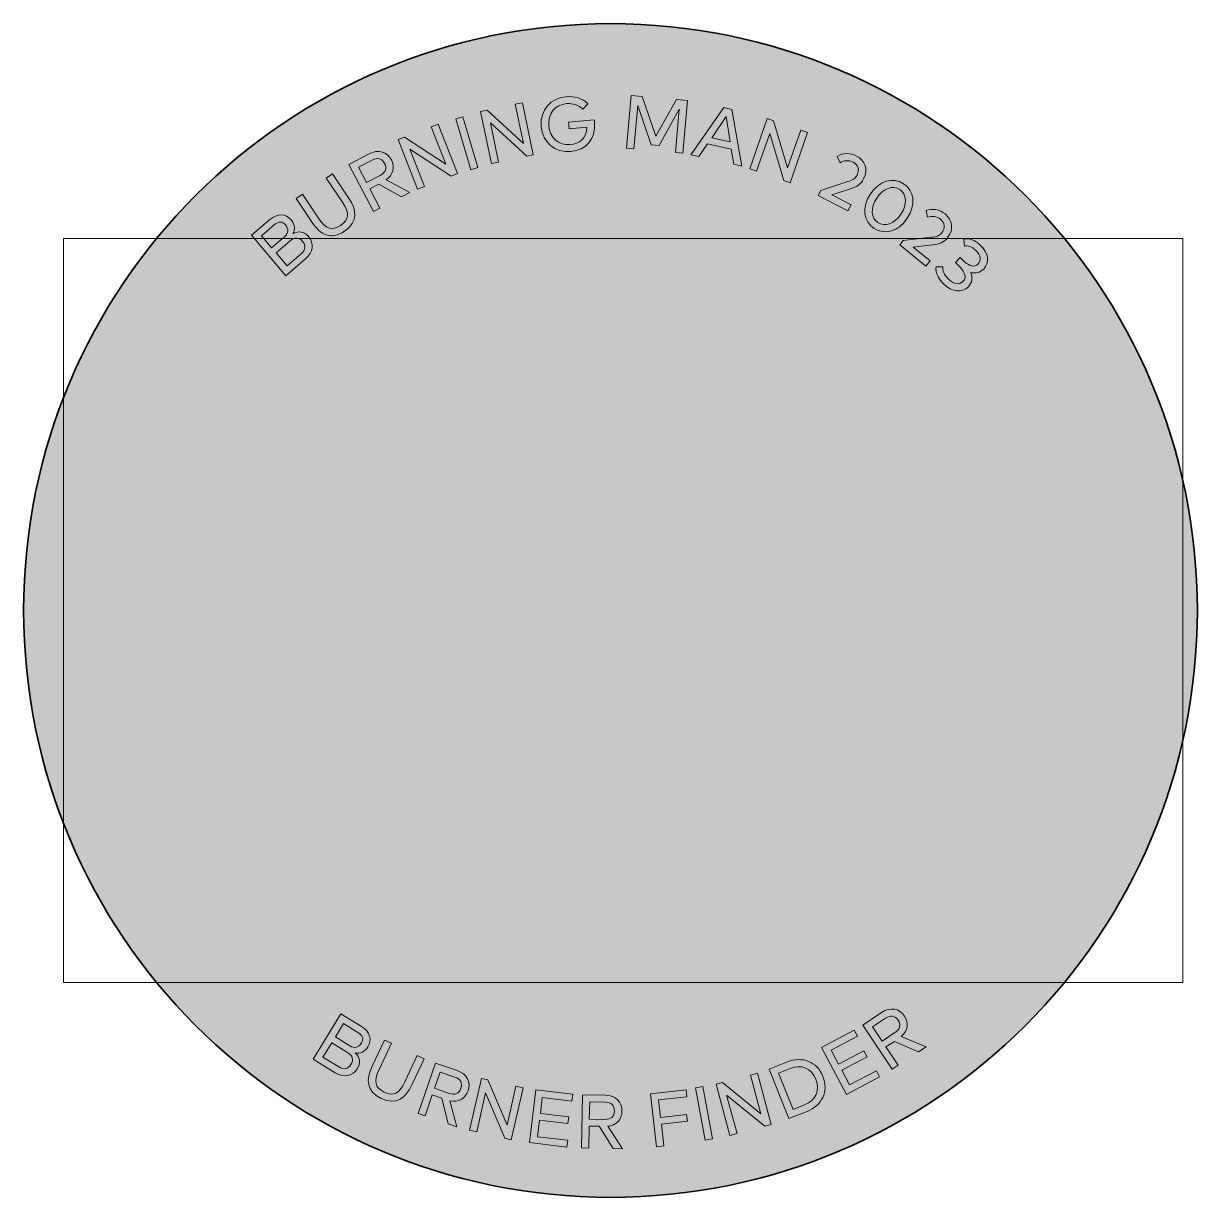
# Model space of a CAD drawing. Header units: millimetres. Extents: x 134.4 to 194.4, y -257.3 to -197.3.
import ezdxf

# ---------------------------------------------------------------- set-up
doc = ezdxf.new("R2010")
doc.units = ezdxf.units.MM
doc.header["$MEASUREMENT"] = 0
doc.layers.add('Layer 1', color=7, linetype='Continuous', lineweight=0)
picture_1 = doc.add_image_def('image1.png', size_in_pixel=(2001, 1330))

# ---------------------------------------------------------------- blocks, each defined once
blk = doc.blocks.new('Block_1')
at = {"layer": 'Layer 1'}
h = blk.add_hatch(color=250, dxfattribs=at)
h.dxf.hatch_style = 2
edge = h.paths.add_edge_path()
edge.add_spline(control_points=[(178.32, -249.282), (178.32, -249.282), (178.977, -248.847), (178.977, -248.847), (179.242, -248.671), (179.296, -248.45), (179.139, -248.213), (178.983, -247.977), (178.758, -247.94), (178.492, -248.115), (178.492, -248.115), (177.836, -248.551), (177.836, -248.551), (177.836, -248.551), (178.32, -249.282), (178.32, -249.282)], knot_values=[0, 0, 0, 0, 1, 1, 1, 2, 2, 2, 3, 3, 3, 4, 4, 4, 5, 5, 5, 5], degree=3, periodic=0)
edge = h.paths.add_edge_path()
edge.add_spline(control_points=[(178.947, -249.294), (178.947, -249.294), (178.517, -249.579), (178.517, -249.579), (178.517, -249.579), (179.138, -250.517), (179.138, -250.517), (179.138, -250.517), (178.828, -250.723), (178.828, -250.723), (178.828, -250.723), (177.328, -248.459), (177.328, -248.459), (177.328, -248.459), (178.295, -247.818), (178.295, -247.818), (178.748, -247.518), (179.203, -247.608), (179.463, -247.999), (179.696, -248.352), (179.642, -248.755), (179.3, -249.047), (179.3, -249.047), (180.572, -249.568), (180.572, -249.568), (180.572, -249.568), (180.177, -249.83), (180.177, -249.83), (180.177, -249.83), (178.947, -249.294), (178.947, -249.294)], knot_values=[0, 0, 0, 0, 1, 1, 1, 2, 2, 2, 3, 3, 3, 4, 4, 4, 5, 5, 5, 6, 6, 6, 7, 7, 7, 8, 8, 8, 9, 9, 9, 10, 10, 10, 10], degree=3, periodic=0)
h = blk.add_hatch(color=250, dxfattribs=at)
h.dxf.hatch_style = 2
edge = h.paths.add_edge_path()
edge.add_spline(control_points=[(150.789, -248.384), (150.789, -248.384), (150.369, -249.07), (150.369, -249.07), (150.369, -249.07), (151.104, -249.52), (151.104, -249.52), (151.349, -249.671), (151.56, -249.609), (151.706, -249.37), (151.826, -249.175), (151.769, -248.985), (151.524, -248.835), (151.524, -248.835), (150.789, -248.384), (150.789, -248.384)], knot_values=[0, 0, 0, 0, 1, 1, 1, 2, 2, 2, 3, 3, 3, 4, 4, 4, 5, 5, 5, 5], degree=3, periodic=0)
edge = h.paths.add_edge_path()
edge.add_spline(control_points=[(151.169, -250.476), (151.313, -250.241), (151.259, -250.025), (150.997, -249.865), (150.997, -249.865), (150.186, -249.368), (150.186, -249.368), (150.186, -249.368), (149.733, -250.106), (149.733, -250.106), (149.733, -250.106), (150.545, -250.603), (150.545, -250.603), (150.806, -250.763), (151.025, -250.711), (151.169, -250.476)], knot_values=[0, 0, 0, 0, 1, 1, 1, 2, 2, 2, 3, 3, 3, 4, 4, 4, 5, 5, 5, 5], degree=3, periodic=0)
edge = h.paths.add_edge_path()
edge.add_spline(control_points=[(151.492, -250.692), (151.263, -251.066), (150.812, -251.177), (150.362, -250.901), (150.362, -250.901), (149.233, -250.209), (149.233, -250.209), (149.233, -250.209), (150.654, -247.892), (150.654, -247.892), (150.654, -247.892), (151.707, -248.537), (151.707, -248.537), (152.143, -248.805), (152.256, -249.215), (152.037, -249.573), (151.885, -249.821), (151.641, -249.936), (151.379, -249.88), (151.63, -250.103), (151.671, -250.401), (151.492, -250.692)], knot_values=[0, 0, 0, 0, 1, 1, 1, 2, 2, 2, 3, 3, 3, 4, 4, 4, 5, 5, 5, 6, 6, 6, 7, 7, 7, 7], degree=3, periodic=0)
h = blk.add_hatch(color=250, dxfattribs=at)
h.dxf.hatch_style = 2
edge = h.paths.add_edge_path()
edge.add_spline(control_points=[(178.031, -250.797), (178.031, -250.797), (178.194, -251.105), (178.194, -251.105), (178.194, -251.105), (176.494, -252.005), (176.494, -252.005), (176.494, -252.005), (175.224, -249.605), (175.224, -249.605), (175.224, -249.605), (176.897, -248.72), (176.897, -248.72), (176.897, -248.72), (177.06, -249.028), (177.06, -249.028), (177.06, -249.028), (175.716, -249.739), (175.716, -249.739), (175.716, -249.739), (176.099, -250.463), (176.099, -250.463), (176.099, -250.463), (177.388, -249.781), (177.388, -249.781), (177.388, -249.781), (177.552, -250.089), (177.552, -250.089), (177.552, -250.089), (176.262, -250.771), (176.262, -250.771), (176.262, -250.771), (176.66, -251.522), (176.66, -251.522), (176.66, -251.522), (178.031, -250.797), (178.031, -250.797)], knot_values=[0, 0, 0, 0, 1, 1, 1, 2, 2, 2, 3, 3, 3, 4, 4, 4, 5, 5, 5, 6, 6, 6, 7, 7, 7, 8, 8, 8, 9, 9, 9, 10, 10, 10, 11, 11, 11, 12, 12, 12, 12], degree=3, periodic=0)
h = blk.add_hatch(color=250, dxfattribs=at)
h.dxf.hatch_style = 2
edge = h.paths.add_edge_path()
edge.add_spline(control_points=[(152.251, -250.567), (152.251, -250.567), (152.881, -249.23), (152.881, -249.23), (152.881, -249.23), (153.232, -249.395), (153.232, -249.395), (153.232, -249.395), (152.602, -250.732), (152.602, -250.732), (152.315, -251.343), (152.388, -251.66), (152.869, -251.887), (153.346, -252.112), (153.638, -251.975), (153.929, -251.357), (153.929, -251.357), (154.558, -250.02), (154.558, -250.02), (154.558, -250.02), (154.909, -250.185), (154.909, -250.185), (154.909, -250.185), (154.28, -251.522), (154.28, -251.522), (153.964, -252.192), (153.503, -252.58), (152.717, -252.21), (151.941, -251.844), (151.929, -251.251), (152.251, -250.567)], knot_values=[0, 0, 0, 0, 1, 1, 1, 2, 2, 2, 3, 3, 3, 4, 4, 4, 5, 5, 5, 6, 6, 6, 7, 7, 7, 8, 8, 8, 9, 9, 9, 10, 10, 10, 10], degree=3, periodic=0)
h = blk.add_hatch(color=250, dxfattribs=at)
h.dxf.hatch_style = 2
edge = h.paths.add_edge_path()
edge.add_spline(control_points=[(174.934, -251.232), (174.708, -250.665), (174.195, -250.448), (173.615, -250.679), (173.615, -250.679), (173.031, -250.912), (173.031, -250.912), (173.031, -250.912), (173.772, -252.773), (173.772, -252.773), (173.772, -252.773), (174.356, -252.54), (174.356, -252.54), (174.937, -252.309), (175.16, -251.798), (174.934, -251.232)], knot_values=[0, 0, 0, 0, 1, 1, 1, 2, 2, 2, 3, 3, 3, 4, 4, 4, 5, 5, 5, 5], degree=3, periodic=0)
edge = h.paths.add_edge_path()
edge.add_spline(control_points=[(175.295, -251.088), (175.602, -251.86), (175.242, -252.572), (174.489, -252.872), (174.489, -252.872), (173.558, -253.243), (173.558, -253.243), (173.558, -253.243), (172.552, -250.718), (172.552, -250.718), (172.552, -250.718), (173.483, -250.347), (173.483, -250.347), (174.236, -250.047), (174.987, -250.316), (175.295, -251.088)], knot_values=[0, 0, 0, 0, 1, 1, 1, 2, 2, 2, 3, 3, 3, 4, 4, 4, 5, 5, 5, 5], degree=3, periodic=0)
h = blk.add_hatch(color=250, dxfattribs=at)
h.dxf.hatch_style = 2
edge = h.paths.add_edge_path()
edge.add_spline(control_points=[(155.441, -251.695), (155.441, -251.695), (156.186, -251.952), (156.186, -251.952), (156.487, -252.055), (156.696, -251.963), (156.788, -251.695), (156.88, -251.427), (156.773, -251.226), (156.472, -251.122), (156.472, -251.122), (155.727, -250.865), (155.727, -250.865), (155.727, -250.865), (155.441, -251.695), (155.441, -251.695)], knot_values=[0, 0, 0, 0, 1, 1, 1, 2, 2, 2, 3, 3, 3, 4, 4, 4, 5, 5, 5, 5], degree=3, periodic=0)
edge = h.paths.add_edge_path()
edge.add_spline(control_points=[(155.813, -252.201), (155.813, -252.201), (155.325, -252.033), (155.325, -252.033), (155.325, -252.033), (154.958, -253.097), (154.958, -253.097), (154.958, -253.097), (154.605, -252.976), (154.605, -252.976), (154.605, -252.976), (155.491, -250.406), (155.491, -250.406), (155.491, -250.406), (156.589, -250.784), (156.589, -250.784), (157.103, -250.961), (157.308, -251.377), (157.155, -251.821), (157.017, -252.222), (156.664, -252.424), (156.224, -252.33), (156.224, -252.33), (156.584, -253.658), (156.584, -253.658), (156.584, -253.658), (156.136, -253.503), (156.136, -253.503), (156.136, -253.503), (155.813, -252.201), (155.813, -252.201)], knot_values=[0, 0, 0, 0, 1, 1, 1, 2, 2, 2, 3, 3, 3, 4, 4, 4, 5, 5, 5, 6, 6, 6, 7, 7, 7, 8, 8, 8, 9, 9, 9, 10, 10, 10, 10], degree=3, periodic=0)
h = blk.add_hatch(color=250, dxfattribs=at)
h.dxf.hatch_style = 2
edge = h.paths.add_edge_path()
edge.add_spline(control_points=[(159.964, -251.673), (159.964, -251.673), (159.361, -254.322), (159.361, -254.322), (159.361, -254.322), (159.032, -254.247), (159.032, -254.247), (159.032, -254.247), (158.052, -251.926), (158.052, -251.926), (158.052, -251.926), (157.598, -253.921), (157.598, -253.921), (157.598, -253.921), (157.235, -253.838), (157.235, -253.838), (157.235, -253.838), (157.837, -251.189), (157.837, -251.189), (157.837, -251.189), (158.166, -251.264), (158.166, -251.264), (158.166, -251.264), (159.147, -253.585), (159.147, -253.585), (159.147, -253.585), (159.601, -251.591), (159.601, -251.591), (159.601, -251.591), (159.964, -251.673), (159.964, -251.673)], knot_values=[0, 0, 0, 0, 1, 1, 1, 2, 2, 2, 3, 3, 3, 4, 4, 4, 5, 5, 5, 6, 6, 6, 7, 7, 7, 8, 8, 8, 9, 9, 9, 10, 10, 10, 10], degree=3, periodic=0)
h = blk.add_hatch(color=250, dxfattribs=at)
h.dxf.hatch_style = 2
edge = h.paths.add_edge_path()
edge.add_spline(control_points=[(171.943, -250.922), (171.943, -250.922), (172.648, -253.545), (172.648, -253.545), (172.648, -253.545), (172.322, -253.632), (172.322, -253.632), (172.322, -253.632), (170.372, -252.039), (170.372, -252.039), (170.372, -252.039), (170.902, -254.013), (170.902, -254.013), (170.902, -254.013), (170.543, -254.11), (170.543, -254.11), (170.543, -254.11), (169.838, -251.487), (169.838, -251.487), (169.838, -251.487), (170.164, -251.4), (170.164, -251.4), (170.164, -251.4), (172.114, -252.993), (172.114, -252.993), (172.114, -252.993), (171.584, -251.019), (171.584, -251.019), (171.584, -251.019), (171.943, -250.922), (171.943, -250.922)], knot_values=[0, 0, 0, 0, 1, 1, 1, 2, 2, 2, 3, 3, 3, 4, 4, 4, 5, 5, 5, 6, 6, 6, 7, 7, 7, 8, 8, 8, 9, 9, 9, 10, 10, 10, 10], degree=3, periodic=0)
h = blk.add_hatch(color=250, dxfattribs=at)
h.dxf.hatch_style = 2
edge = h.paths.add_edge_path()
edge.add_spline(control_points=[(162.253, -254.353), (162.253, -254.353), (162.211, -254.7), (162.211, -254.7), (162.211, -254.7), (160.3, -254.473), (160.3, -254.473), (160.3, -254.473), (160.62, -251.776), (160.62, -251.776), (160.62, -251.776), (162.501, -251.999), (162.501, -251.999), (162.501, -251.999), (162.46, -252.346), (162.46, -252.346), (162.46, -252.346), (160.949, -252.166), (160.949, -252.166), (160.949, -252.166), (160.852, -252.98), (160.852, -252.98), (160.852, -252.98), (162.301, -253.151), (162.301, -253.151), (162.301, -253.151), (162.26, -253.498), (162.26, -253.498), (162.26, -253.498), (160.811, -253.326), (160.811, -253.326), (160.811, -253.326), (160.711, -254.17), (160.711, -254.17), (160.711, -254.17), (162.253, -254.353), (162.253, -254.353)], knot_values=[0, 0, 0, 0, 1, 1, 1, 2, 2, 2, 3, 3, 3, 4, 4, 4, 5, 5, 5, 6, 6, 6, 7, 7, 7, 8, 8, 8, 9, 9, 9, 10, 10, 10, 11, 11, 11, 12, 12, 12, 12], degree=3, periodic=0)
h = blk.add_hatch(color=250, dxfattribs=at)
h.dxf.hatch_style = 2
edge = h.paths.add_edge_path()
edge.add_spline(control_points=[(163.352, -253.269), (163.352, -253.269), (164.14, -253.285), (164.14, -253.285), (164.458, -253.292), (164.628, -253.14), (164.634, -252.857), (164.64, -252.573), (164.476, -252.415), (164.158, -252.408), (164.158, -252.408), (163.37, -252.391), (163.37, -252.391), (163.37, -252.391), (163.352, -253.269), (163.352, -253.269)], knot_values=[0, 0, 0, 0, 1, 1, 1, 2, 2, 2, 3, 3, 3, 4, 4, 4, 5, 5, 5, 5], degree=3, periodic=0)
edge = h.paths.add_edge_path()
edge.add_spline(control_points=[(163.86, -253.637), (163.86, -253.637), (163.344, -253.626), (163.344, -253.626), (163.344, -253.626), (163.321, -254.751), (163.321, -254.751), (163.321, -254.751), (162.948, -254.743), (162.948, -254.743), (162.948, -254.743), (163.005, -252.027), (163.005, -252.027), (163.005, -252.027), (164.165, -252.051), (164.165, -252.051), (164.709, -252.062), (165.032, -252.395), (165.022, -252.865), (165.013, -253.288), (164.739, -253.589), (164.291, -253.634), (164.291, -253.634), (165.04, -254.787), (165.04, -254.787), (165.04, -254.787), (164.567, -254.777), (164.567, -254.777), (164.567, -254.777), (163.86, -253.637), (163.86, -253.637)], knot_values=[0, 0, 0, 0, 1, 1, 1, 2, 2, 2, 3, 3, 3, 4, 4, 4, 5, 5, 5, 6, 6, 6, 7, 7, 7, 8, 8, 8, 9, 9, 9, 10, 10, 10, 10], degree=3, periodic=0)
h = blk.add_hatch(color=250, dxfattribs=at)
h.dxf.hatch_style = 2
edge = h.paths.add_edge_path()
edge.add_spline(control_points=[(166.895, -252.287), (166.895, -252.287), (166.998, -253.185), (166.998, -253.185), (166.998, -253.185), (168.327, -253.033), (168.327, -253.033), (168.327, -253.033), (168.367, -253.38), (168.367, -253.38), (168.367, -253.38), (167.037, -253.532), (167.037, -253.532), (167.037, -253.532), (167.164, -254.638), (167.164, -254.638), (167.164, -254.638), (166.794, -254.681), (166.794, -254.681), (166.794, -254.681), (166.485, -251.983), (166.485, -251.983), (166.485, -251.983), (168.296, -251.775), (168.296, -251.775), (168.296, -251.775), (168.336, -252.122), (168.336, -252.122), (168.336, -252.122), (166.895, -252.287), (166.895, -252.287)], knot_values=[0, 0, 0, 0, 1, 1, 1, 2, 2, 2, 3, 3, 3, 4, 4, 4, 5, 5, 5, 6, 6, 6, 7, 7, 7, 8, 8, 8, 9, 9, 9, 10, 10, 10, 10], degree=3, periodic=0)
h = blk.add_hatch(color=250, dxfattribs=at)
h.dxf.hatch_style = 2
edge = h.paths.add_edge_path()
edge.add_spline(control_points=[(169.645, -254.276), (169.645, -254.276), (169.279, -254.343), (169.279, -254.343), (169.279, -254.343), (168.785, -251.672), (168.785, -251.672), (168.785, -251.672), (169.151, -251.604), (169.151, -251.604), (169.151, -251.604), (169.645, -254.276), (169.645, -254.276)], knot_values=[0, 0, 0, 0, 1, 1, 1, 2, 2, 2, 3, 3, 3, 4, 4, 4, 4], degree=3, periodic=0)
for points, knots in [([(178.947, -249.294), (178.947, -249.294), (178.517, -249.579), (178.517, -249.579), (178.517, -249.579), (179.138, -250.517), (179.138, -250.517), (179.138, -250.517), (178.828, -250.723), (178.828, -250.723), (178.828, -250.723), (177.328, -248.459), (177.328, -248.459), (177.328, -248.459), (178.295, -247.818), (178.295, -247.818), (178.748, -247.518), (179.203, -247.608), (179.463, -247.999), (179.696, -248.352), (179.642, -248.755), (179.3, -249.047), (179.3, -249.047), (180.572, -249.568), (180.572, -249.568), (180.572, -249.568), (180.177, -249.83), (180.177, -249.83), (180.177, -249.83), (178.947, -249.294), (178.947, -249.294)], [0, 0, 0, 0, 1, 1, 1, 2, 2, 2, 3, 3, 3, 4, 4, 4, 5, 5, 5, 6, 6, 6, 7, 7, 7, 8, 8, 8, 9, 9, 9, 10, 10, 10, 10]), ([(151.492, -250.692), (151.263, -251.066), (150.812, -251.177), (150.362, -250.901), (150.362, -250.901), (149.233, -250.209), (149.233, -250.209), (149.233, -250.209), (150.654, -247.892), (150.654, -247.892), (150.654, -247.892), (151.707, -248.537), (151.707, -248.537), (152.143, -248.805), (152.256, -249.215), (152.037, -249.573), (151.885, -249.821), (151.641, -249.936), (151.379, -249.88), (151.63, -250.103), (151.671, -250.401), (151.492, -250.692)], [0, 0, 0, 0, 1, 1, 1, 2, 2, 2, 3, 3, 3, 4, 4, 4, 5, 5, 5, 6, 6, 6, 7, 7, 7, 7]), ([(150.789, -248.384), (150.789, -248.384), (150.369, -249.07), (150.369, -249.07), (150.369, -249.07), (151.104, -249.52), (151.104, -249.52), (151.349, -249.671), (151.56, -249.609), (151.706, -249.37), (151.826, -249.175), (151.769, -248.985), (151.524, -248.835), (151.524, -248.835), (150.789, -248.384), (150.789, -248.384)], [0, 0, 0, 0, 1, 1, 1, 2, 2, 2, 3, 3, 3, 4, 4, 4, 5, 5, 5, 5]), ([(178.32, -249.282), (178.32, -249.282), (178.977, -248.847), (178.977, -248.847), (179.242, -248.671), (179.296, -248.45), (179.139, -248.213), (178.983, -247.977), (178.758, -247.94), (178.492, -248.115), (178.492, -248.115), (177.836, -248.551), (177.836, -248.551), (177.836, -248.551), (178.32, -249.282), (178.32, -249.282)], [0, 0, 0, 0, 1, 1, 1, 2, 2, 2, 3, 3, 3, 4, 4, 4, 5, 5, 5, 5]), ([(178.031, -250.797), (178.031, -250.797), (178.194, -251.105), (178.194, -251.105), (178.194, -251.105), (176.494, -252.005), (176.494, -252.005), (176.494, -252.005), (175.224, -249.605), (175.224, -249.605), (175.224, -249.605), (176.897, -248.72), (176.897, -248.72), (176.897, -248.72), (177.06, -249.028), (177.06, -249.028), (177.06, -249.028), (175.716, -249.739), (175.716, -249.739), (175.716, -249.739), (176.099, -250.463), (176.099, -250.463), (176.099, -250.463), (177.388, -249.781), (177.388, -249.781), (177.388, -249.781), (177.552, -250.089), (177.552, -250.089), (177.552, -250.089), (176.262, -250.771), (176.262, -250.771), (176.262, -250.771), (176.66, -251.522), (176.66, -251.522), (176.66, -251.522), (178.031, -250.797), (178.031, -250.797)], [0, 0, 0, 0, 1, 1, 1, 2, 2, 2, 3, 3, 3, 4, 4, 4, 5, 5, 5, 6, 6, 6, 7, 7, 7, 8, 8, 8, 9, 9, 9, 10, 10, 10, 11, 11, 11, 12, 12, 12, 12]), ([(151.169, -250.476), (151.313, -250.241), (151.259, -250.025), (150.997, -249.865), (150.997, -249.865), (150.186, -249.368), (150.186, -249.368), (150.186, -249.368), (149.733, -250.106), (149.733, -250.106), (149.733, -250.106), (150.545, -250.603), (150.545, -250.603), (150.806, -250.763), (151.025, -250.711), (151.169, -250.476)], [0, 0, 0, 0, 1, 1, 1, 2, 2, 2, 3, 3, 3, 4, 4, 4, 5, 5, 5, 5]), ([(152.251, -250.567), (152.251, -250.567), (152.881, -249.23), (152.881, -249.23), (152.881, -249.23), (153.232, -249.395), (153.232, -249.395), (153.232, -249.395), (152.602, -250.732), (152.602, -250.732), (152.315, -251.343), (152.388, -251.66), (152.869, -251.887), (153.346, -252.112), (153.638, -251.975), (153.929, -251.357), (153.929, -251.357), (154.558, -250.02), (154.558, -250.02), (154.558, -250.02), (154.909, -250.185), (154.909, -250.185), (154.909, -250.185), (154.28, -251.522), (154.28, -251.522), (153.964, -252.192), (153.503, -252.58), (152.717, -252.21), (151.941, -251.844), (151.929, -251.251), (152.251, -250.567)], [0, 0, 0, 0, 1, 1, 1, 2, 2, 2, 3, 3, 3, 4, 4, 4, 5, 5, 5, 6, 6, 6, 7, 7, 7, 8, 8, 8, 9, 9, 9, 10, 10, 10, 10]), ([(175.295, -251.088), (175.602, -251.86), (175.242, -252.572), (174.489, -252.872), (174.489, -252.872), (173.558, -253.243), (173.558, -253.243), (173.558, -253.243), (172.552, -250.718), (172.552, -250.718), (172.552, -250.718), (173.483, -250.347), (173.483, -250.347), (174.236, -250.047), (174.987, -250.316), (175.295, -251.088)], [0, 0, 0, 0, 1, 1, 1, 2, 2, 2, 3, 3, 3, 4, 4, 4, 5, 5, 5, 5]), ([(155.813, -252.201), (155.813, -252.201), (155.325, -252.033), (155.325, -252.033), (155.325, -252.033), (154.958, -253.097), (154.958, -253.097), (154.958, -253.097), (154.605, -252.976), (154.605, -252.976), (154.605, -252.976), (155.491, -250.406), (155.491, -250.406), (155.491, -250.406), (156.589, -250.784), (156.589, -250.784), (157.103, -250.961), (157.308, -251.377), (157.155, -251.821), (157.017, -252.222), (156.664, -252.424), (156.224, -252.33), (156.224, -252.33), (156.584, -253.658), (156.584, -253.658), (156.584, -253.658), (156.136, -253.503), (156.136, -253.503), (156.136, -253.503), (155.813, -252.201), (155.813, -252.201)], [0, 0, 0, 0, 1, 1, 1, 2, 2, 2, 3, 3, 3, 4, 4, 4, 5, 5, 5, 6, 6, 6, 7, 7, 7, 8, 8, 8, 9, 9, 9, 10, 10, 10, 10]), ([(155.441, -251.695), (155.441, -251.695), (156.186, -251.952), (156.186, -251.952), (156.487, -252.055), (156.696, -251.963), (156.788, -251.695), (156.88, -251.427), (156.773, -251.226), (156.472, -251.122), (156.472, -251.122), (155.727, -250.865), (155.727, -250.865), (155.727, -250.865), (155.441, -251.695), (155.441, -251.695)], [0, 0, 0, 0, 1, 1, 1, 2, 2, 2, 3, 3, 3, 4, 4, 4, 5, 5, 5, 5]), ([(174.934, -251.232), (174.708, -250.665), (174.195, -250.448), (173.615, -250.679), (173.615, -250.679), (173.031, -250.912), (173.031, -250.912), (173.031, -250.912), (173.772, -252.773), (173.772, -252.773), (173.772, -252.773), (174.356, -252.54), (174.356, -252.54), (174.937, -252.309), (175.16, -251.798), (174.934, -251.232)], [0, 0, 0, 0, 1, 1, 1, 2, 2, 2, 3, 3, 3, 4, 4, 4, 5, 5, 5, 5]), ([(159.964, -251.673), (159.964, -251.673), (159.361, -254.322), (159.361, -254.322), (159.361, -254.322), (159.032, -254.247), (159.032, -254.247), (159.032, -254.247), (158.052, -251.926), (158.052, -251.926), (158.052, -251.926), (157.598, -253.921), (157.598, -253.921), (157.598, -253.921), (157.235, -253.838), (157.235, -253.838), (157.235, -253.838), (157.837, -251.189), (157.837, -251.189), (157.837, -251.189), (158.166, -251.264), (158.166, -251.264), (158.166, -251.264), (159.147, -253.585), (159.147, -253.585), (159.147, -253.585), (159.601, -251.591), (159.601, -251.591), (159.601, -251.591), (159.964, -251.673), (159.964, -251.673)], [0, 0, 0, 0, 1, 1, 1, 2, 2, 2, 3, 3, 3, 4, 4, 4, 5, 5, 5, 6, 6, 6, 7, 7, 7, 8, 8, 8, 9, 9, 9, 10, 10, 10, 10]), ([(171.943, -250.922), (171.943, -250.922), (172.648, -253.545), (172.648, -253.545), (172.648, -253.545), (172.322, -253.632), (172.322, -253.632), (172.322, -253.632), (170.372, -252.039), (170.372, -252.039), (170.372, -252.039), (170.902, -254.013), (170.902, -254.013), (170.902, -254.013), (170.543, -254.11), (170.543, -254.11), (170.543, -254.11), (169.838, -251.487), (169.838, -251.487), (169.838, -251.487), (170.164, -251.4), (170.164, -251.4), (170.164, -251.4), (172.114, -252.993), (172.114, -252.993), (172.114, -252.993), (171.584, -251.019), (171.584, -251.019), (171.584, -251.019), (171.943, -250.922), (171.943, -250.922)], [0, 0, 0, 0, 1, 1, 1, 2, 2, 2, 3, 3, 3, 4, 4, 4, 5, 5, 5, 6, 6, 6, 7, 7, 7, 8, 8, 8, 9, 9, 9, 10, 10, 10, 10]), ([(162.253, -254.353), (162.253, -254.353), (162.211, -254.7), (162.211, -254.7), (162.211, -254.7), (160.3, -254.473), (160.3, -254.473), (160.3, -254.473), (160.62, -251.776), (160.62, -251.776), (160.62, -251.776), (162.501, -251.999), (162.501, -251.999), (162.501, -251.999), (162.46, -252.346), (162.46, -252.346), (162.46, -252.346), (160.949, -252.166), (160.949, -252.166), (160.949, -252.166), (160.852, -252.98), (160.852, -252.98), (160.852, -252.98), (162.301, -253.151), (162.301, -253.151), (162.301, -253.151), (162.26, -253.498), (162.26, -253.498), (162.26, -253.498), (160.811, -253.326), (160.811, -253.326), (160.811, -253.326), (160.711, -254.17), (160.711, -254.17), (160.711, -254.17), (162.253, -254.353), (162.253, -254.353)], [0, 0, 0, 0, 1, 1, 1, 2, 2, 2, 3, 3, 3, 4, 4, 4, 5, 5, 5, 6, 6, 6, 7, 7, 7, 8, 8, 8, 9, 9, 9, 10, 10, 10, 11, 11, 11, 12, 12, 12, 12]), ([(163.86, -253.637), (163.86, -253.637), (163.344, -253.626), (163.344, -253.626), (163.344, -253.626), (163.321, -254.751), (163.321, -254.751), (163.321, -254.751), (162.948, -254.743), (162.948, -254.743), (162.948, -254.743), (163.005, -252.027), (163.005, -252.027), (163.005, -252.027), (164.165, -252.051), (164.165, -252.051), (164.709, -252.062), (165.032, -252.395), (165.022, -252.865), (165.013, -253.288), (164.739, -253.589), (164.291, -253.634), (164.291, -253.634), (165.04, -254.787), (165.04, -254.787), (165.04, -254.787), (164.567, -254.777), (164.567, -254.777), (164.567, -254.777), (163.86, -253.637), (163.86, -253.637)], [0, 0, 0, 0, 1, 1, 1, 2, 2, 2, 3, 3, 3, 4, 4, 4, 5, 5, 5, 6, 6, 6, 7, 7, 7, 8, 8, 8, 9, 9, 9, 10, 10, 10, 10]), ([(166.895, -252.287), (166.895, -252.287), (166.998, -253.185), (166.998, -253.185), (166.998, -253.185), (168.327, -253.033), (168.327, -253.033), (168.327, -253.033), (168.367, -253.38), (168.367, -253.38), (168.367, -253.38), (167.037, -253.532), (167.037, -253.532), (167.037, -253.532), (167.164, -254.638), (167.164, -254.638), (167.164, -254.638), (166.794, -254.681), (166.794, -254.681), (166.794, -254.681), (166.485, -251.983), (166.485, -251.983), (166.485, -251.983), (168.296, -251.775), (168.296, -251.775), (168.296, -251.775), (168.336, -252.122), (168.336, -252.122), (168.336, -252.122), (166.895, -252.287), (166.895, -252.287)], [0, 0, 0, 0, 1, 1, 1, 2, 2, 2, 3, 3, 3, 4, 4, 4, 5, 5, 5, 6, 6, 6, 7, 7, 7, 8, 8, 8, 9, 9, 9, 10, 10, 10, 10]), ([(169.645, -254.276), (169.645, -254.276), (169.279, -254.343), (169.279, -254.343), (169.279, -254.343), (168.785, -251.672), (168.785, -251.672), (168.785, -251.672), (169.151, -251.604), (169.151, -251.604), (169.151, -251.604), (169.645, -254.276), (169.645, -254.276)], [0, 0, 0, 0, 1, 1, 1, 2, 2, 2, 3, 3, 3, 4, 4, 4, 4]), ([(163.352, -253.269), (163.352, -253.269), (164.14, -253.285), (164.14, -253.285), (164.458, -253.292), (164.628, -253.14), (164.634, -252.857), (164.64, -252.573), (164.476, -252.415), (164.158, -252.408), (164.158, -252.408), (163.37, -252.391), (163.37, -252.391), (163.37, -252.391), (163.352, -253.269), (163.352, -253.269)], [0, 0, 0, 0, 1, 1, 1, 2, 2, 2, 3, 3, 3, 4, 4, 4, 5, 5, 5, 5])]:
    blk.add_open_spline(points, degree=3, knots=knots, dxfattribs=at)
blk = doc.blocks.new('Block_0')
at = {"layer": 'Layer 1'}
blk.add_blockref('Block_1', (0, 0), dxfattribs=at)
blk = doc.blocks.new('Block_3')
at = {"layer": 'Layer 1'}
h = blk.add_hatch(color=250, dxfattribs=at)
h.dxf.hatch_style = 2
edge = h.paths.add_edge_path()
edge.add_spline(control_points=[(163.622, -202.346), (163.692, -203.169), (163.176, -203.742), (162.41, -203.807), (161.607, -203.875), (160.962, -203.35), (160.892, -202.519), (160.82, -201.673), (161.395, -201.067), (162.172, -201.001), (162.597, -200.965), (163.005, -201.094), (163.273, -201.363), (163.273, -201.363), (163.029, -201.645), (163.029, -201.645), (162.811, -201.418), (162.515, -201.33), (162.202, -201.357), (161.596, -201.408), (161.226, -201.872), (161.278, -202.486), (161.331, -203.105), (161.778, -203.503), (162.376, -203.452), (162.836, -203.413), (163.209, -203.128), (163.232, -202.565), (163.232, -202.565), (162.316, -202.643), (162.316, -202.643), (162.316, -202.643), (162.286, -202.296), (162.286, -202.296), (162.286, -202.296), (163.596, -202.184), (163.596, -202.184), (163.608, -202.226), (163.613, -202.249), (163.622, -202.346)], knot_values=[0, 0, 0, 0, 1, 1, 1, 2, 2, 2, 3, 3, 3, 4, 4, 4, 5, 5, 5, 6, 6, 6, 7, 7, 7, 8, 8, 8, 9, 9, 9, 10, 10, 10, 11, 11, 11, 12, 12, 12, 13, 13, 13, 13], degree=3, periodic=0)
h = blk.add_hatch(color=250, dxfattribs=at)
h.dxf.hatch_style = 2
edge = h.paths.add_edge_path()
edge.add_spline(control_points=[(168.127, -203.896), (168.127, -203.896), (167.756, -203.863), (167.756, -203.863), (167.756, -203.863), (167.953, -201.648), (167.953, -201.648), (167.953, -201.648), (166.924, -203.492), (166.924, -203.492), (166.924, -203.492), (166.515, -203.456), (166.515, -203.456), (166.515, -203.456), (165.828, -201.459), (165.828, -201.459), (165.828, -201.459), (165.63, -203.673), (165.63, -203.673), (165.63, -203.673), (165.259, -203.64), (165.259, -203.64), (165.259, -203.64), (165.5, -200.935), (165.5, -200.935), (165.5, -200.935), (166.057, -200.984), (166.057, -200.984), (166.057, -200.984), (166.759, -203.026), (166.759, -203.026), (166.759, -203.026), (167.812, -201.141), (167.812, -201.141), (167.812, -201.141), (168.368, -201.19), (168.368, -201.19), (168.368, -201.19), (168.127, -203.896), (168.127, -203.896)], knot_values=[0, 0, 0, 0, 1, 1, 1, 2, 2, 2, 3, 3, 3, 4, 4, 4, 5, 5, 5, 6, 6, 6, 7, 7, 7, 8, 8, 8, 9, 9, 9, 10, 10, 10, 11, 11, 11, 12, 12, 12, 13, 13, 13, 13], degree=3, periodic=0)
h = blk.add_hatch(color=250, dxfattribs=at)
h.dxf.hatch_style = 2
edge = h.paths.add_edge_path()
edge.add_spline(control_points=[(159.931, -201.309), (159.931, -201.309), (160.488, -203.97), (160.488, -203.97), (160.488, -203.97), (160.158, -204.039), (160.158, -204.039), (160.158, -204.039), (158.297, -202.338), (158.297, -202.338), (158.297, -202.338), (158.717, -204.341), (158.717, -204.341), (158.717, -204.341), (158.352, -204.417), (158.352, -204.417), (158.352, -204.417), (157.795, -201.757), (157.795, -201.757), (157.795, -201.757), (158.125, -201.688), (158.125, -201.688), (158.125, -201.688), (159.985, -203.388), (159.985, -203.388), (159.985, -203.388), (159.566, -201.386), (159.566, -201.386), (159.566, -201.386), (159.931, -201.309), (159.931, -201.309)], knot_values=[0, 0, 0, 0, 1, 1, 1, 2, 2, 2, 3, 3, 3, 4, 4, 4, 5, 5, 5, 6, 6, 6, 7, 7, 7, 8, 8, 8, 9, 9, 9, 10, 10, 10, 10], degree=3, periodic=0)
h = blk.add_hatch(color=250, dxfattribs=at)
h.dxf.hatch_style = 2
edge = h.paths.add_edge_path()
edge.add_spline(control_points=[(170.552, -203.311), (170.552, -203.311), (170.347, -202.02), (170.347, -202.02), (170.347, -202.02), (169.609, -203.1), (169.609, -203.1), (169.609, -203.1), (170.552, -203.311), (170.552, -203.311)], knot_values=[0, 0, 0, 0, 1, 1, 1, 2, 2, 2, 3, 3, 3, 3], degree=3, periodic=0)
edge = h.paths.add_edge_path()
edge.add_spline(control_points=[(170.612, -203.682), (170.612, -203.682), (169.396, -203.411), (169.396, -203.411), (169.396, -203.411), (168.953, -204.06), (168.953, -204.06), (168.953, -204.06), (168.548, -203.97), (168.548, -203.97), (168.548, -203.97), (170.23, -201.56), (170.23, -201.56), (170.23, -201.56), (170.644, -201.652), (170.644, -201.652), (170.644, -201.652), (171.143, -204.549), (171.143, -204.549), (171.143, -204.549), (170.738, -204.458), (170.738, -204.458), (170.738, -204.458), (170.612, -203.682), (170.612, -203.682)], knot_values=[0, 0, 0, 0, 1, 1, 1, 2, 2, 2, 3, 3, 3, 4, 4, 4, 5, 5, 5, 6, 6, 6, 7, 7, 7, 8, 8, 8, 8], degree=3, periodic=0)
h = blk.add_hatch(color=250, dxfattribs=at)
h.dxf.hatch_style = 2
edge = h.paths.add_edge_path()
edge.add_spline(control_points=[(157.66, -204.63), (157.66, -204.63), (157.303, -204.737), (157.303, -204.737), (157.303, -204.737), (156.527, -202.133), (156.527, -202.133), (156.527, -202.133), (156.883, -202.027), (156.883, -202.027), (156.883, -202.027), (157.66, -204.63), (157.66, -204.63)], knot_values=[0, 0, 0, 0, 1, 1, 1, 2, 2, 2, 3, 3, 3, 4, 4, 4, 4], degree=3, periodic=0)
h = blk.add_hatch(color=250, dxfattribs=at)
h.dxf.hatch_style = 2
edge = h.paths.add_edge_path()
edge.add_spline(control_points=[(174.509, -202.84), (174.509, -202.84), (173.612, -205.402), (173.612, -205.402), (173.612, -205.402), (173.294, -205.291), (173.294, -205.291), (173.294, -205.291), (172.582, -202.876), (172.582, -202.876), (172.582, -202.876), (171.907, -204.805), (171.907, -204.805), (171.907, -204.805), (171.555, -204.682), (171.555, -204.682), (171.555, -204.682), (172.452, -202.12), (172.452, -202.12), (172.452, -202.12), (172.771, -202.231), (172.771, -202.231), (172.771, -202.231), (173.483, -204.646), (173.483, -204.646), (173.483, -204.646), (174.158, -202.717), (174.158, -202.717), (174.158, -202.717), (174.509, -202.84), (174.509, -202.84)], knot_values=[0, 0, 0, 0, 1, 1, 1, 2, 2, 2, 3, 3, 3, 4, 4, 4, 5, 5, 5, 6, 6, 6, 7, 7, 7, 8, 8, 8, 9, 9, 9, 10, 10, 10, 10], degree=3, periodic=0)
h = blk.add_hatch(color=250, dxfattribs=at)
h.dxf.hatch_style = 2
edge = h.paths.add_edge_path()
edge.add_spline(control_points=[(155.62, -202.403), (155.62, -202.403), (156.607, -204.935), (156.607, -204.935), (156.607, -204.935), (156.293, -205.058), (156.293, -205.058), (156.293, -205.058), (154.178, -203.686), (154.178, -203.686), (154.178, -203.686), (154.922, -205.592), (154.922, -205.592), (154.922, -205.592), (154.575, -205.728), (154.575, -205.728), (154.575, -205.728), (153.587, -203.196), (153.587, -203.196), (153.587, -203.196), (153.902, -203.073), (153.902, -203.073), (153.902, -203.073), (156.016, -204.445), (156.016, -204.445), (156.016, -204.445), (155.273, -202.538), (155.273, -202.538), (155.273, -202.538), (155.62, -202.403), (155.62, -202.403)], knot_values=[0, 0, 0, 0, 1, 1, 1, 2, 2, 2, 3, 3, 3, 4, 4, 4, 5, 5, 5, 6, 6, 6, 7, 7, 7, 8, 8, 8, 9, 9, 9, 10, 10, 10, 10], degree=3, periodic=0)
h = blk.add_hatch(color=250, dxfattribs=at)
h.dxf.hatch_style = 2
edge = h.paths.add_edge_path()
edge.add_spline(control_points=[(151.965, -205.389), (151.965, -205.389), (152.663, -205.024), (152.663, -205.024), (152.945, -204.876), (153.021, -204.661), (152.89, -204.41), (152.759, -204.159), (152.539, -204.099), (152.257, -204.246), (152.257, -204.246), (151.558, -204.611), (151.558, -204.611), (151.558, -204.611), (151.965, -205.389), (151.965, -205.389)], knot_values=[0, 0, 0, 0, 1, 1, 1, 2, 2, 2, 3, 3, 3, 4, 4, 4, 5, 5, 5, 5], degree=3, periodic=0)
edge = h.paths.add_edge_path()
edge.add_spline(control_points=[(152.588, -205.466), (152.588, -205.466), (152.13, -205.705), (152.13, -205.705), (152.13, -205.705), (152.651, -206.703), (152.651, -206.703), (152.651, -206.703), (152.321, -206.875), (152.321, -206.875), (152.321, -206.875), (151.063, -204.467), (151.063, -204.467), (151.063, -204.467), (152.091, -203.93), (152.091, -203.93), (152.573, -203.678), (153.016, -203.814), (153.234, -204.23), (153.43, -204.606), (153.334, -205.001), (152.964, -205.256), (152.964, -205.256), (154.175, -205.906), (154.175, -205.906), (154.175, -205.906), (153.756, -206.126), (153.756, -206.126), (153.756, -206.126), (152.588, -205.466), (152.588, -205.466)], knot_values=[0, 0, 0, 0, 1, 1, 1, 2, 2, 2, 3, 3, 3, 4, 4, 4, 5, 5, 5, 6, 6, 6, 7, 7, 7, 8, 8, 8, 9, 9, 9, 10, 10, 10, 10], degree=3, periodic=0)
h = blk.add_hatch(color=250, dxfattribs=at)
h.dxf.hatch_style = 2
edge = h.paths.add_edge_path()
edge.add_spline(control_points=[(176.735, -206.531), (176.735, -206.531), (176.573, -206.841), (176.573, -206.841), (176.573, -206.841), (175.056, -206.048), (175.056, -206.048), (175.056, -206.048), (175.188, -205.797), (175.188, -205.797), (175.188, -205.797), (175.186, -205.792), (175.186, -205.792), (175.186, -205.792), (176.567, -205.345), (176.567, -205.345), (176.799, -205.269), (176.938, -205.205), (177.038, -205.013), (177.179, -204.744), (177.107, -204.488), (176.835, -204.346), (176.622, -204.234), (176.385, -204.251), (176.169, -204.379), (176.169, -204.379), (176.03, -204.052), (176.03, -204.052), (176.328, -203.866), (176.694, -203.869), (177.011, -204.035), (177.444, -204.261), (177.632, -204.714), (177.377, -205.203), (177.235, -205.474), (177.038, -205.6), (176.696, -205.71), (176.696, -205.71), (175.748, -206.015), (175.748, -206.015), (175.748, -206.015), (176.735, -206.531), (176.735, -206.531)], knot_values=[0, 0, 0, 0, 1, 1, 1, 2, 2, 2, 3, 3, 3, 4, 4, 4, 5, 5, 5, 6, 6, 6, 7, 7, 7, 8, 8, 8, 9, 9, 9, 10, 10, 10, 11, 11, 11, 12, 12, 12, 13, 13, 13, 14, 14, 14, 14], degree=3, periodic=0)
h = blk.add_hatch(color=250, dxfattribs=at)
h.dxf.hatch_style = 2
edge = h.paths.add_edge_path()
edge.add_spline(control_points=[(149.188, -207.433), (149.188, -207.433), (148.362, -206.207), (148.362, -206.207), (148.362, -206.207), (148.684, -205.989), (148.684, -205.989), (148.684, -205.989), (149.51, -207.216), (149.51, -207.216), (149.888, -207.776), (150.198, -207.876), (150.64, -207.579), (151.077, -207.283), (151.109, -206.962), (150.727, -206.396), (150.727, -206.396), (149.901, -205.17), (149.901, -205.17), (149.901, -205.17), (150.223, -204.953), (150.223, -204.953), (150.223, -204.953), (151.049, -206.179), (151.049, -206.179), (151.463, -206.794), (151.56, -207.389), (150.839, -207.875), (150.128, -208.354), (149.612, -208.061), (149.188, -207.433)], knot_values=[0, 0, 0, 0, 1, 1, 1, 2, 2, 2, 3, 3, 3, 4, 4, 4, 5, 5, 5, 6, 6, 6, 7, 7, 7, 8, 8, 8, 9, 9, 9, 10, 10, 10, 10], degree=3, periodic=0)
h = blk.add_hatch(color=250, dxfattribs=at)
h.dxf.hatch_style = 2
edge = h.paths.add_edge_path()
edge.add_spline(control_points=[(179.284, -207.003), (179.615, -206.501), (179.579, -205.984), (179.22, -205.747), (178.866, -205.514), (178.379, -205.681), (178.046, -206.187), (177.713, -206.692), (177.751, -207.206), (178.104, -207.439), (178.464, -207.676), (178.953, -207.505), (179.284, -207.003)], knot_values=[0, 0, 0, 0, 1, 1, 1, 2, 2, 2, 3, 3, 3, 4, 4, 4, 4], degree=3, periodic=0)
edge = h.paths.add_edge_path()
edge.add_spline(control_points=[(177.722, -205.973), (178.169, -205.296), (178.878, -205.094), (179.416, -205.449), (179.961, -205.808), (180.052, -206.543), (179.608, -207.217), (179.164, -207.891), (178.452, -208.095), (177.907, -207.737), (177.369, -207.382), (177.275, -206.65), (177.722, -205.973)], knot_values=[0, 0, 0, 0, 1, 1, 1, 2, 2, 2, 3, 3, 3, 4, 4, 4, 4], degree=3, periodic=0)
h = blk.add_hatch(color=250, dxfattribs=at)
h.dxf.hatch_style = 2
edge = h.paths.add_edge_path()
edge.add_spline(control_points=[(148.697, -208.397), (148.518, -208.187), (148.296, -208.172), (148.063, -208.371), (148.063, -208.371), (147.338, -208.989), (147.338, -208.989), (147.338, -208.989), (147.9, -209.647), (147.9, -209.647), (147.9, -209.647), (148.625, -209.03), (148.625, -209.03), (148.858, -208.831), (148.876, -208.607), (148.697, -208.397)], knot_values=[0, 0, 0, 0, 1, 1, 1, 2, 2, 2, 3, 3, 3, 4, 4, 4, 5, 5, 5, 5], degree=3, periodic=0)
edge = h.paths.add_edge_path()
edge.add_spline(control_points=[(146.59, -208.111), (146.59, -208.111), (147.112, -208.723), (147.112, -208.723), (147.112, -208.723), (147.768, -208.163), (147.768, -208.163), (147.986, -207.977), (147.993, -207.757), (147.812, -207.544), (147.663, -207.37), (147.465, -207.365), (147.246, -207.552), (147.246, -207.552), (146.59, -208.111), (146.59, -208.111)], knot_values=[0, 0, 0, 0, 1, 1, 1, 2, 2, 2, 3, 3, 3, 4, 4, 4, 5, 5, 5, 5], degree=3, periodic=0)
edge = h.paths.add_edge_path()
edge.add_spline(control_points=[(149.002, -208.157), (149.287, -208.491), (149.253, -208.954), (148.851, -209.296), (148.851, -209.296), (147.844, -210.155), (147.844, -210.155), (147.844, -210.155), (146.08, -208.087), (146.08, -208.087), (146.08, -208.087), (147.02, -207.286), (147.02, -207.286), (147.41, -206.953), (147.835, -206.973), (148.107, -207.292), (148.296, -207.514), (148.33, -207.781), (148.196, -208.013), (148.485, -207.843), (148.781, -207.897), (149.002, -208.157)], knot_values=[0, 0, 0, 0, 1, 1, 1, 2, 2, 2, 3, 3, 3, 4, 4, 4, 5, 5, 5, 6, 6, 6, 7, 7, 7, 7], degree=3, periodic=0)
h = blk.add_hatch(color=250, dxfattribs=at)
h.dxf.hatch_style = 2
edge = h.paths.add_edge_path()
edge.add_spline(control_points=[(180.77, -209.388), (180.77, -209.388), (180.55, -209.659), (180.55, -209.659), (180.55, -209.659), (179.221, -208.581), (179.221, -208.581), (179.221, -208.581), (179.399, -208.361), (179.399, -208.361), (179.399, -208.361), (179.399, -208.356), (179.399, -208.356), (179.399, -208.356), (180.841, -208.191), (180.841, -208.191), (181.084, -208.163), (181.232, -208.129), (181.368, -207.96), (181.559, -207.724), (181.54, -207.459), (181.302, -207.266), (181.115, -207.114), (180.88, -207.084), (180.643, -207.166), (180.643, -207.166), (180.571, -206.818), (180.571, -206.818), (180.9, -206.695), (181.258, -206.771), (181.536, -206.996), (181.915, -207.304), (182.01, -207.785), (181.663, -208.213), (181.47, -208.451), (181.252, -208.535), (180.895, -208.575), (180.895, -208.575), (179.905, -208.686), (179.905, -208.686), (179.905, -208.686), (180.77, -209.388), (180.77, -209.388)], knot_values=[0, 0, 0, 0, 1, 1, 1, 2, 2, 2, 3, 3, 3, 4, 4, 4, 5, 5, 5, 6, 6, 6, 7, 7, 7, 8, 8, 8, 9, 9, 9, 10, 10, 10, 11, 11, 11, 12, 12, 12, 13, 13, 13, 14, 14, 14, 14], degree=3, periodic=0)
h = blk.add_hatch(color=250, dxfattribs=at)
h.dxf.hatch_style = 2
edge = h.paths.add_edge_path()
edge.add_spline(control_points=[(182.728, -210.724), (182.408, -211.053), (181.886, -210.994), (181.455, -210.574), (181.162, -210.29), (181.045, -209.97), (181.075, -209.706), (181.075, -209.706), (181.429, -209.693), (181.429, -209.693), (181.409, -209.886), (181.475, -210.096), (181.701, -210.316), (181.988, -210.595), (182.273, -210.635), (182.455, -210.448), (182.633, -210.265), (182.586, -209.985), (182.299, -209.706), (182.299, -209.706), (182.065, -209.479), (182.065, -209.479), (182.065, -209.479), (182.314, -209.223), (182.314, -209.223), (182.314, -209.223), (182.54, -209.442), (182.54, -209.442), (182.791, -209.686), (183.047, -209.734), (183.228, -209.548), (183.393, -209.378), (183.384, -209.126), (183.109, -208.858), (182.905, -208.66), (182.712, -208.602), (182.537, -208.643), (182.537, -208.643), (182.499, -208.286), (182.499, -208.286), (182.773, -208.228), (183.088, -208.339), (183.358, -208.602), (183.758, -208.991), (183.828, -209.487), (183.512, -209.813), (183.33, -210), (183.095, -210.052), (182.855, -209.987), (182.96, -210.252), (182.928, -210.518), (182.728, -210.724)], knot_values=[0, 0, 0, 0, 1, 1, 1, 2, 2, 2, 3, 3, 3, 4, 4, 4, 5, 5, 5, 6, 6, 6, 7, 7, 7, 8, 8, 8, 9, 9, 9, 10, 10, 10, 11, 11, 11, 12, 12, 12, 13, 13, 13, 14, 14, 14, 15, 15, 15, 16, 16, 16, 17, 17, 17, 17], degree=3, periodic=0)
for points, knots in [([(163.622, -202.346), (163.692, -203.169), (163.176, -203.742), (162.41, -203.807), (161.607, -203.875), (160.962, -203.35), (160.892, -202.519), (160.82, -201.673), (161.395, -201.067), (162.172, -201.001), (162.597, -200.965), (163.005, -201.094), (163.273, -201.363), (163.273, -201.363), (163.029, -201.645), (163.029, -201.645), (162.811, -201.418), (162.515, -201.33), (162.202, -201.357), (161.596, -201.408), (161.226, -201.872), (161.278, -202.486), (161.331, -203.105), (161.778, -203.503), (162.376, -203.452), (162.836, -203.413), (163.209, -203.128), (163.232, -202.565), (163.232, -202.565), (162.316, -202.643), (162.316, -202.643), (162.316, -202.643), (162.286, -202.296), (162.286, -202.296), (162.286, -202.296), (163.596, -202.184), (163.596, -202.184), (163.608, -202.226), (163.613, -202.249), (163.622, -202.346)], [0, 0, 0, 0, 1, 1, 1, 2, 2, 2, 3, 3, 3, 4, 4, 4, 5, 5, 5, 6, 6, 6, 7, 7, 7, 8, 8, 8, 9, 9, 9, 10, 10, 10, 11, 11, 11, 12, 12, 12, 13, 13, 13, 13]), ([(168.127, -203.896), (168.127, -203.896), (167.756, -203.863), (167.756, -203.863), (167.756, -203.863), (167.953, -201.648), (167.953, -201.648), (167.953, -201.648), (166.924, -203.492), (166.924, -203.492), (166.924, -203.492), (166.515, -203.456), (166.515, -203.456), (166.515, -203.456), (165.828, -201.459), (165.828, -201.459), (165.828, -201.459), (165.63, -203.673), (165.63, -203.673), (165.63, -203.673), (165.259, -203.64), (165.259, -203.64), (165.259, -203.64), (165.5, -200.935), (165.5, -200.935), (165.5, -200.935), (166.057, -200.984), (166.057, -200.984), (166.057, -200.984), (166.759, -203.026), (166.759, -203.026), (166.759, -203.026), (167.812, -201.141), (167.812, -201.141), (167.812, -201.141), (168.368, -201.19), (168.368, -201.19), (168.368, -201.19), (168.127, -203.896), (168.127, -203.896)], [0, 0, 0, 0, 1, 1, 1, 2, 2, 2, 3, 3, 3, 4, 4, 4, 5, 5, 5, 6, 6, 6, 7, 7, 7, 8, 8, 8, 9, 9, 9, 10, 10, 10, 11, 11, 11, 12, 12, 12, 13, 13, 13, 13]), ([(159.931, -201.309), (159.931, -201.309), (160.488, -203.97), (160.488, -203.97), (160.488, -203.97), (160.158, -204.039), (160.158, -204.039), (160.158, -204.039), (158.297, -202.338), (158.297, -202.338), (158.297, -202.338), (158.717, -204.341), (158.717, -204.341), (158.717, -204.341), (158.352, -204.417), (158.352, -204.417), (158.352, -204.417), (157.795, -201.757), (157.795, -201.757), (157.795, -201.757), (158.125, -201.688), (158.125, -201.688), (158.125, -201.688), (159.985, -203.388), (159.985, -203.388), (159.985, -203.388), (159.566, -201.386), (159.566, -201.386), (159.566, -201.386), (159.931, -201.309), (159.931, -201.309)], [0, 0, 0, 0, 1, 1, 1, 2, 2, 2, 3, 3, 3, 4, 4, 4, 5, 5, 5, 6, 6, 6, 7, 7, 7, 8, 8, 8, 9, 9, 9, 10, 10, 10, 10]), ([(170.612, -203.682), (170.612, -203.682), (169.396, -203.411), (169.396, -203.411), (169.396, -203.411), (168.953, -204.06), (168.953, -204.06), (168.953, -204.06), (168.548, -203.97), (168.548, -203.97), (168.548, -203.97), (170.23, -201.56), (170.23, -201.56), (170.23, -201.56), (170.644, -201.652), (170.644, -201.652), (170.644, -201.652), (171.143, -204.549), (171.143, -204.549), (171.143, -204.549), (170.738, -204.458), (170.738, -204.458), (170.738, -204.458), (170.612, -203.682), (170.612, -203.682)], [0, 0, 0, 0, 1, 1, 1, 2, 2, 2, 3, 3, 3, 4, 4, 4, 5, 5, 5, 6, 6, 6, 7, 7, 7, 8, 8, 8, 8]), ([(157.66, -204.63), (157.66, -204.63), (157.303, -204.737), (157.303, -204.737), (157.303, -204.737), (156.527, -202.133), (156.527, -202.133), (156.527, -202.133), (156.883, -202.027), (156.883, -202.027), (156.883, -202.027), (157.66, -204.63), (157.66, -204.63)], [0, 0, 0, 0, 1, 1, 1, 2, 2, 2, 3, 3, 3, 4, 4, 4, 4]), ([(170.552, -203.311), (170.552, -203.311), (170.347, -202.02), (170.347, -202.02), (170.347, -202.02), (169.609, -203.1), (169.609, -203.1), (169.609, -203.1), (170.552, -203.311), (170.552, -203.311)], [0, 0, 0, 0, 1, 1, 1, 2, 2, 2, 3, 3, 3, 3]), ([(174.509, -202.84), (174.509, -202.84), (173.612, -205.402), (173.612, -205.402), (173.612, -205.402), (173.294, -205.291), (173.294, -205.291), (173.294, -205.291), (172.582, -202.876), (172.582, -202.876), (172.582, -202.876), (171.907, -204.805), (171.907, -204.805), (171.907, -204.805), (171.555, -204.682), (171.555, -204.682), (171.555, -204.682), (172.452, -202.12), (172.452, -202.12), (172.452, -202.12), (172.771, -202.231), (172.771, -202.231), (172.771, -202.231), (173.483, -204.646), (173.483, -204.646), (173.483, -204.646), (174.158, -202.717), (174.158, -202.717), (174.158, -202.717), (174.509, -202.84), (174.509, -202.84)], [0, 0, 0, 0, 1, 1, 1, 2, 2, 2, 3, 3, 3, 4, 4, 4, 5, 5, 5, 6, 6, 6, 7, 7, 7, 8, 8, 8, 9, 9, 9, 10, 10, 10, 10]), ([(155.62, -202.403), (155.62, -202.403), (156.607, -204.935), (156.607, -204.935), (156.607, -204.935), (156.293, -205.058), (156.293, -205.058), (156.293, -205.058), (154.178, -203.686), (154.178, -203.686), (154.178, -203.686), (154.922, -205.592), (154.922, -205.592), (154.922, -205.592), (154.575, -205.728), (154.575, -205.728), (154.575, -205.728), (153.587, -203.196), (153.587, -203.196), (153.587, -203.196), (153.902, -203.073), (153.902, -203.073), (153.902, -203.073), (156.016, -204.445), (156.016, -204.445), (156.016, -204.445), (155.273, -202.538), (155.273, -202.538), (155.273, -202.538), (155.62, -202.403), (155.62, -202.403)], [0, 0, 0, 0, 1, 1, 1, 2, 2, 2, 3, 3, 3, 4, 4, 4, 5, 5, 5, 6, 6, 6, 7, 7, 7, 8, 8, 8, 9, 9, 9, 10, 10, 10, 10]), ([(152.588, -205.466), (152.588, -205.466), (152.13, -205.705), (152.13, -205.705), (152.13, -205.705), (152.651, -206.703), (152.651, -206.703), (152.651, -206.703), (152.321, -206.875), (152.321, -206.875), (152.321, -206.875), (151.063, -204.467), (151.063, -204.467), (151.063, -204.467), (152.091, -203.93), (152.091, -203.93), (152.573, -203.678), (153.016, -203.814), (153.234, -204.23), (153.43, -204.606), (153.334, -205.001), (152.964, -205.256), (152.964, -205.256), (154.175, -205.906), (154.175, -205.906), (154.175, -205.906), (153.756, -206.126), (153.756, -206.126), (153.756, -206.126), (152.588, -205.466), (152.588, -205.466)], [0, 0, 0, 0, 1, 1, 1, 2, 2, 2, 3, 3, 3, 4, 4, 4, 5, 5, 5, 6, 6, 6, 7, 7, 7, 8, 8, 8, 9, 9, 9, 10, 10, 10, 10]), ([(176.735, -206.531), (176.735, -206.531), (176.573, -206.841), (176.573, -206.841), (176.573, -206.841), (175.056, -206.048), (175.056, -206.048), (175.056, -206.048), (175.188, -205.797), (175.188, -205.797), (175.188, -205.797), (175.186, -205.792), (175.186, -205.792), (175.186, -205.792), (176.567, -205.345), (176.567, -205.345), (176.799, -205.269), (176.938, -205.205), (177.038, -205.013), (177.179, -204.744), (177.107, -204.488), (176.835, -204.346), (176.622, -204.234), (176.385, -204.251), (176.169, -204.379), (176.169, -204.379), (176.03, -204.052), (176.03, -204.052), (176.328, -203.866), (176.694, -203.869), (177.011, -204.035), (177.444, -204.261), (177.632, -204.714), (177.377, -205.203), (177.235, -205.474), (177.038, -205.6), (176.696, -205.71), (176.696, -205.71), (175.748, -206.015), (175.748, -206.015), (175.748, -206.015), (176.735, -206.531), (176.735, -206.531)], [0, 0, 0, 0, 1, 1, 1, 2, 2, 2, 3, 3, 3, 4, 4, 4, 5, 5, 5, 6, 6, 6, 7, 7, 7, 8, 8, 8, 9, 9, 9, 10, 10, 10, 11, 11, 11, 12, 12, 12, 13, 13, 13, 14, 14, 14, 14]), ([(151.965, -205.389), (151.965, -205.389), (152.663, -205.024), (152.663, -205.024), (152.945, -204.876), (153.021, -204.661), (152.89, -204.41), (152.759, -204.159), (152.539, -204.099), (152.257, -204.246), (152.257, -204.246), (151.558, -204.611), (151.558, -204.611), (151.558, -204.611), (151.965, -205.389), (151.965, -205.389)], [0, 0, 0, 0, 1, 1, 1, 2, 2, 2, 3, 3, 3, 4, 4, 4, 5, 5, 5, 5]), ([(149.188, -207.433), (149.188, -207.433), (148.362, -206.207), (148.362, -206.207), (148.362, -206.207), (148.684, -205.989), (148.684, -205.989), (148.684, -205.989), (149.51, -207.216), (149.51, -207.216), (149.888, -207.776), (150.198, -207.876), (150.64, -207.579), (151.077, -207.283), (151.109, -206.962), (150.727, -206.396), (150.727, -206.396), (149.901, -205.17), (149.901, -205.17), (149.901, -205.17), (150.223, -204.953), (150.223, -204.953), (150.223, -204.953), (151.049, -206.179), (151.049, -206.179), (151.463, -206.794), (151.56, -207.389), (150.839, -207.875), (150.128, -208.354), (149.612, -208.061), (149.188, -207.433)], [0, 0, 0, 0, 1, 1, 1, 2, 2, 2, 3, 3, 3, 4, 4, 4, 5, 5, 5, 6, 6, 6, 7, 7, 7, 8, 8, 8, 9, 9, 9, 10, 10, 10, 10]), ([(177.722, -205.973), (178.169, -205.296), (178.878, -205.094), (179.416, -205.449), (179.961, -205.808), (180.052, -206.543), (179.608, -207.217), (179.164, -207.891), (178.452, -208.095), (177.907, -207.737), (177.369, -207.382), (177.275, -206.65), (177.722, -205.973)], [0, 0, 0, 0, 1, 1, 1, 2, 2, 2, 3, 3, 3, 4, 4, 4, 4]), ([(179.284, -207.003), (179.615, -206.501), (179.579, -205.984), (179.22, -205.747), (178.866, -205.514), (178.379, -205.681), (178.046, -206.187), (177.713, -206.692), (177.751, -207.206), (178.104, -207.439), (178.464, -207.676), (178.953, -207.505), (179.284, -207.003)], [0, 0, 0, 0, 1, 1, 1, 2, 2, 2, 3, 3, 3, 4, 4, 4, 4]), ([(149.002, -208.157), (149.287, -208.491), (149.253, -208.954), (148.851, -209.296), (148.851, -209.296), (147.844, -210.155), (147.844, -210.155), (147.844, -210.155), (146.08, -208.087), (146.08, -208.087), (146.08, -208.087), (147.02, -207.286), (147.02, -207.286), (147.41, -206.953), (147.835, -206.973), (148.107, -207.292), (148.296, -207.514), (148.33, -207.781), (148.196, -208.013), (148.485, -207.843), (148.781, -207.897), (149.002, -208.157)], [0, 0, 0, 0, 1, 1, 1, 2, 2, 2, 3, 3, 3, 4, 4, 4, 5, 5, 5, 6, 6, 6, 7, 7, 7, 7]), ([(180.77, -209.388), (180.77, -209.388), (180.55, -209.659), (180.55, -209.659), (180.55, -209.659), (179.221, -208.581), (179.221, -208.581), (179.221, -208.581), (179.399, -208.361), (179.399, -208.361), (179.399, -208.361), (179.399, -208.356), (179.399, -208.356), (179.399, -208.356), (180.841, -208.191), (180.841, -208.191), (181.084, -208.163), (181.232, -208.129), (181.368, -207.96), (181.559, -207.724), (181.54, -207.459), (181.302, -207.266), (181.115, -207.114), (180.88, -207.084), (180.643, -207.166), (180.643, -207.166), (180.571, -206.818), (180.571, -206.818), (180.9, -206.695), (181.258, -206.771), (181.536, -206.996), (181.915, -207.304), (182.01, -207.785), (181.663, -208.213), (181.47, -208.451), (181.252, -208.535), (180.895, -208.575), (180.895, -208.575), (179.905, -208.686), (179.905, -208.686), (179.905, -208.686), (180.77, -209.388), (180.77, -209.388)], [0, 0, 0, 0, 1, 1, 1, 2, 2, 2, 3, 3, 3, 4, 4, 4, 5, 5, 5, 6, 6, 6, 7, 7, 7, 8, 8, 8, 9, 9, 9, 10, 10, 10, 11, 11, 11, 12, 12, 12, 13, 13, 13, 14, 14, 14, 14]), ([(146.59, -208.111), (146.59, -208.111), (147.112, -208.723), (147.112, -208.723), (147.112, -208.723), (147.768, -208.163), (147.768, -208.163), (147.986, -207.977), (147.993, -207.757), (147.812, -207.544), (147.663, -207.37), (147.465, -207.365), (147.246, -207.552), (147.246, -207.552), (146.59, -208.111), (146.59, -208.111)], [0, 0, 0, 0, 1, 1, 1, 2, 2, 2, 3, 3, 3, 4, 4, 4, 5, 5, 5, 5]), ([(148.697, -208.397), (148.518, -208.187), (148.296, -208.172), (148.063, -208.371), (148.063, -208.371), (147.338, -208.989), (147.338, -208.989), (147.338, -208.989), (147.9, -209.647), (147.9, -209.647), (147.9, -209.647), (148.625, -209.03), (148.625, -209.03), (148.858, -208.831), (148.876, -208.607), (148.697, -208.397)], [0, 0, 0, 0, 1, 1, 1, 2, 2, 2, 3, 3, 3, 4, 4, 4, 5, 5, 5, 5]), ([(182.728, -210.724), (182.408, -211.053), (181.886, -210.994), (181.455, -210.574), (181.162, -210.29), (181.045, -209.97), (181.075, -209.706), (181.075, -209.706), (181.429, -209.693), (181.429, -209.693), (181.409, -209.886), (181.475, -210.096), (181.701, -210.316), (181.988, -210.595), (182.273, -210.635), (182.455, -210.448), (182.633, -210.265), (182.586, -209.985), (182.299, -209.706), (182.299, -209.706), (182.065, -209.479), (182.065, -209.479), (182.065, -209.479), (182.314, -209.223), (182.314, -209.223), (182.314, -209.223), (182.54, -209.442), (182.54, -209.442), (182.791, -209.686), (183.047, -209.734), (183.228, -209.548), (183.393, -209.378), (183.384, -209.126), (183.109, -208.858), (182.905, -208.66), (182.712, -208.602), (182.537, -208.643), (182.537, -208.643), (182.499, -208.286), (182.499, -208.286), (182.773, -208.228), (183.088, -208.339), (183.358, -208.602), (183.758, -208.991), (183.828, -209.487), (183.512, -209.813), (183.33, -210), (183.095, -210.052), (182.855, -209.987), (182.96, -210.252), (182.928, -210.518), (182.728, -210.724)], [0, 0, 0, 0, 1, 1, 1, 2, 2, 2, 3, 3, 3, 4, 4, 4, 5, 5, 5, 6, 6, 6, 7, 7, 7, 8, 8, 8, 9, 9, 9, 10, 10, 10, 11, 11, 11, 12, 12, 12, 13, 13, 13, 14, 14, 14, 15, 15, 15, 16, 16, 16, 17, 17, 17, 17])]:
    blk.add_open_spline(points, degree=3, knots=knots, dxfattribs=at)
blk = doc.blocks.new('Block_2')
at = {"layer": 'Layer 1'}
blk.add_blockref('Block_3', (0, 0), dxfattribs=at)

msp = doc.modelspace()

# ---------------------------------------------------------------- hatches: boundary and pattern name
at = {"layer": 'Layer 1'}
h = msp.add_hatch(color=7, dxfattribs=at)
h.dxf.hatch_style = 2
edge = h.paths.add_edge_path()
edge.add_arc((164.435, -227.268), 30, 0, 360)

# ---------------------------------------------------------------- linework, layer by layer
at = {"layer": 'Layer 1', "color": 250, "lineweight": 35}
msp.add_circle((164.435, -227.268), 30, dxfattribs=at)

# ---------------------------------------------------------------- block references
at = {"layer": 'Layer 1'}
for name in ['Block_2', 'Block_0']:
    msp.add_blockref(name, (0, 0), dxfattribs=at)

# ---------------------------------------------------------------- pictures from other files: only their frames are drawn
image = msp.add_image(picture_1, insert=(136.477, -246.286), size_in_units=(57.224, 38.035), dxfattribs=at)

doc.saveas('drawing.dxf')
